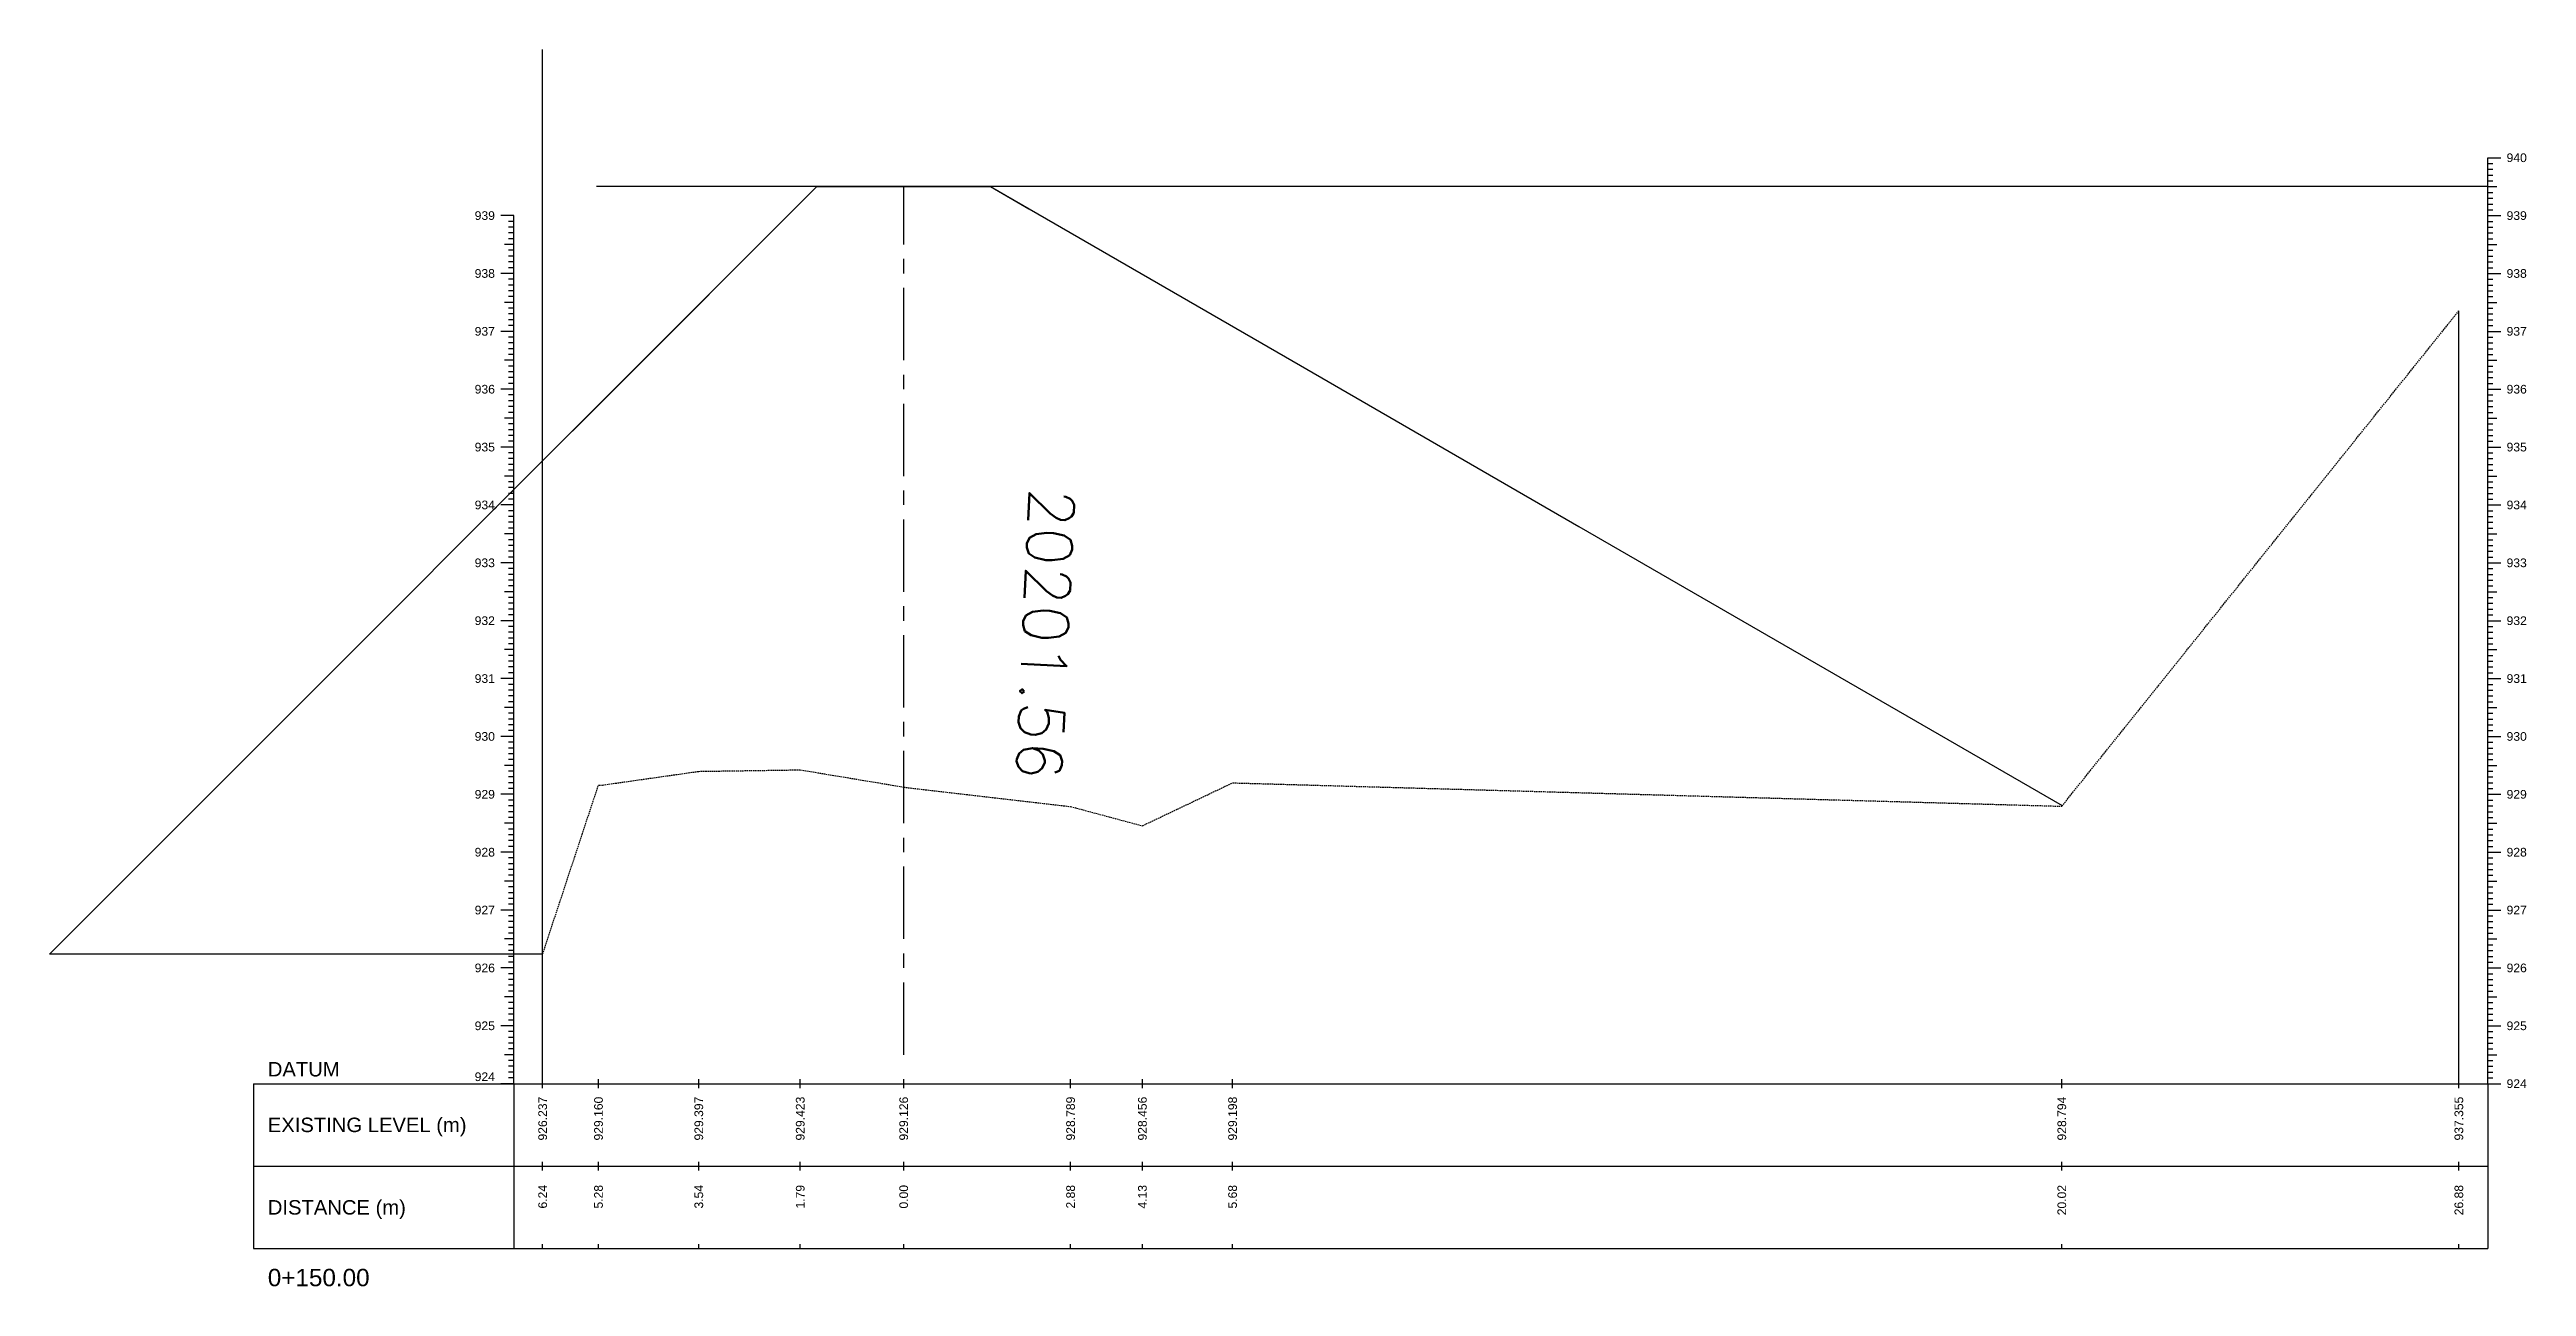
# Model space of a CAD drawing. Header units: millimetres. Extents: x 1849 to 4221, y 1726 to 2718.
# Drawn here: x 3792.7 to 4220.8, y 2504.1 to 2717.9 of the extents above; entities that cross this region are included whole.
import ezdxf
from ezdxf.enums import TextEntityAlignment as Align

# ---------------------------------------------------------------- set-up
doc = ezdxf.new("R2010")
doc.units = ezdxf.units.MM
doc.linetypes.add('CENTER', pattern=[2, 1.25, -0.25, 0.25, -0.25])
doc.linetypes.add('HIDDEN', pattern=[0.375, 0.25, -0.125])
for name, color, linetype in [('CL', 6, 'CENTER'), ('CS_Drawing', 7, 'Continuous'), ('GL', 3, 'HIDDEN')]:
    doc.layers.add(name, color=color, linetype=linetype)
doc.styles.add('romans', font='romans.shx')
doc.styles.get("Standard").update_dxf_attribs({"font": 'arial.ttf'})

msp = doc.modelspace()

# ---------------------------------------------------------------- texts
at = {"style": 'romans'}
msp.add_text('20201.56', height=7.838, rotation=267.2719, dxfattribs=at).set_placement((3962.06, 2642.22))
at = {"layer": 'CS_Drawing'}
for s, height, p in [('940', 1.5, (4217.33, 2699.16)), ('939', 1.5, (4217.33, 2689.16)), ('938', 1.5, (4217.33, 2679.16)), ('937', 1.5, (4217.33, 2669.16)), ('936', 1.5, (4217.33, 2659.16)), ('935', 1.5, (4217.33, 2649.16)), ('934', 1.5, (4217.33, 2639.16)), ('933', 1.5, (4217.33, 2629.16)), ('932', 1.5, (4217.33, 2619.16)), ('931', 1.5, (4217.33, 2609.16)), ('930', 1.5, (4217.33, 2599.16)), ('929', 1.5, (4217.33, 2589.16)), ('928', 1.5, (4217.33, 2579.16)), ('927', 1.5, (4217.33, 2569.16)), ('926', 1.5, (4217.33, 2559.16)), ('925', 1.5, (4217.33, 2549.16)), ('DATUM', 2.5, (3830.38, 2541.66)), ('924', 1.5, (4217.33, 2539.16)), ('924', 1.5, (4217.33, 2539.16)), ('EXISTING LEVEL (m)', 2.5, (3830.38, 2532.04)), ('DISTANCE (m)', 2.5, (3830.38, 2517.79)), ('0+150.00', 3, (3830.38, 2505.66))]:
    msp.add_text(s, height=height, dxfattribs=at).set_placement(p, align=Align.MIDDLE_LEFT)
for s, p in [('939', (3869.63, 2689.16)), ('938', (3869.63, 2679.16)), ('937', (3869.63, 2669.16)), ('936', (3869.63, 2659.16)), ('935', (3869.63, 2649.16)), ('934', (3869.63, 2639.16)), ('933', (3869.63, 2629.16)), ('932', (3869.63, 2619.16)), ('931', (3869.63, 2609.16)), ('930', (3869.63, 2599.16)), ('929', (3869.63, 2589.16)), ('928', (3869.63, 2579.16)), ('927', (3869.63, 2569.16)), ('926', (3869.63, 2559.16)), ('925', (3869.63, 2549.16))]:
    msp.add_text(s, height=1.5, dxfattribs=at).set_placement(p, align=Align.MIDDLE_RIGHT)
msp.add_text('924', height=1.5, dxfattribs=at).set_placement((3869.63, 2539.61), align=Align.RIGHT)
for s, p in [('926.237', (3877.88, 2536.91)), ('929.160', (3887.53, 2536.91)), ('929.397', (3904.87, 2536.91)), ('929.423', (3922.4, 2536.91)), ('929.126', (3940.28, 2536.91)), ('928.789', (3969.13, 2536.91)), ('928.456', (3981.54, 2536.91)), ('929.198', (3997.13, 2536.91)), ('928.794', (4140.45, 2536.91)), ('937.355', (4209.08, 2536.91)), ('6.24', (3877.88, 2521.66)), ('3.54', (3904.87, 2521.66)), ('5.28', (3887.53, 2521.66)), ('1.79', (3922.4, 2521.66)), ('0.00', (3940.28, 2521.66)), ('2.88', (3969.13, 2521.66)), ('4.13', (3981.54, 2521.66)), ('5.68', (3997.13, 2521.66)), ('20.02', (4140.45, 2521.66)), ('26.88', (4209.08, 2521.66))]:
    msp.add_text(s, height=1.5, rotation=90, dxfattribs=at).set_placement(p, align=Align.MIDDLE_RIGHT)

# ---------------------------------------------------------------- linework, layer by layer
for p, q in [((3877.88, 2561.53), (3877.88, 2717.85)), ((4214.08, 2689.16), (4214.08, 2699.16)), ((3925.28, 2694.16), (3792.65, 2561.53)), ((4041.68, 2694.16), (3887.16, 2694.16)), ((3925.28, 2694.16), (3888.11, 2656.99)), ((3925.28, 2694.16), (3922.53, 2691.41)), ((3925.28, 2694.16), (3955.28, 2694.16)), ((3955.28, 2694.16), (3961.91, 2690.33)), ((3955.28, 2694.16), (4008.85, 2663.24)), ((4214.08, 2694.16), (4041.68, 2694.16)), ((4008.85, 2663.24), (4056.96, 2635.46)), ((3888.11, 2656.99), (3877.88, 2646.76)), ((3872.88, 2641.76), (3872.28, 2641.16)), ((3869.91, 2638.79), (3869.12, 2638)), ((4056.96, 2635.46), (4140.53, 2587.21)), ((3877.88, 2561.53), (3792.65, 2561.53))]:
    msp.add_line(p, q)
at = {"layer": 'CL', "ltscale": 10}
msp.add_line((3940.28, 2544.16), (3940.28, 2694.16), dxfattribs=at)
at = {"layer": 'CS_Drawing'}
for p, q in [((4214.08, 2699.16), (4216.33, 2699.16)), ((4214.08, 2699.16), (4215.66, 2699.16)), ((4214.08, 2699.16), (4214.98, 2699.16)), ((4214.08, 2698.16), (4214.98, 2698.16)), ((4214.08, 2697.16), (4214.98, 2697.16)), ((4214.08, 2696.16), (4214.98, 2696.16)), ((4214.08, 2695.16), (4214.98, 2695.16)), ((4214.08, 2694.16), (4215.66, 2694.16)), ((4214.08, 2694.16), (4214.98, 2694.16)), ((4214.08, 2693.16), (4214.98, 2693.16)), ((3872.88, 2689.16), (3870.63, 2689.16)), ((3872.88, 2689.16), (3871.31, 2689.16)), ((3872.88, 2689.16), (3871.98, 2689.16)), ((3872.88, 2539.16), (3872.88, 2689.16)), ((4214.08, 2692.16), (4214.98, 2692.16)), ((4214.08, 2691.16), (4214.98, 2691.16)), ((4214.08, 2690.16), (4214.98, 2690.16)), ((4214.08, 2689.16), (4216.33, 2689.16)), ((4214.08, 2689.16), (4215.66, 2689.16)), ((4214.08, 2689.16), (4214.98, 2689.16)), ((4214.08, 2539.16), (4214.08, 2689.16)), ((4214.08, 2689.16), (4216.33, 2689.16)), ((4214.08, 2689.16), (4215.66, 2689.16)), ((4214.08, 2689.16), (4214.98, 2689.16)), ((3872.88, 2688.16), (3871.98, 2688.16)), ((3872.88, 2687.16), (3871.98, 2687.16)), ((3872.88, 2686.16), (3871.98, 2686.16)), ((3872.88, 2685.16), (3871.98, 2685.16)), ((4214.08, 2688.16), (4214.98, 2688.16)), ((4214.08, 2687.16), (4214.98, 2687.16)), ((4214.08, 2686.16), (4214.98, 2686.16)), ((4214.08, 2685.16), (4214.98, 2685.16)), ((3872.88, 2684.16), (3871.31, 2684.16)), ((3872.88, 2684.16), (3871.98, 2684.16)), ((3872.88, 2683.16), (3871.98, 2683.16)), ((3872.88, 2682.16), (3871.98, 2682.16)), ((3872.88, 2681.16), (3871.98, 2681.16)), ((3872.88, 2680.16), (3871.98, 2680.16)), ((4214.08, 2684.16), (4215.66, 2684.16)), ((4214.08, 2684.16), (4214.98, 2684.16)), ((4214.08, 2683.16), (4214.98, 2683.16)), ((4214.08, 2682.16), (4214.98, 2682.16)), ((4214.08, 2681.16), (4214.98, 2681.16)), ((4214.08, 2680.16), (4214.98, 2680.16)), ((3872.88, 2679.16), (3870.63, 2679.16)), ((3872.88, 2679.16), (3871.31, 2679.16)), ((3872.88, 2679.16), (3871.98, 2679.16)), ((3872.88, 2678.16), (3871.98, 2678.16)), ((3872.88, 2677.16), (3871.98, 2677.16)), ((3872.88, 2676.16), (3871.98, 2676.16)), ((4214.08, 2679.16), (4216.33, 2679.16)), ((4214.08, 2679.16), (4215.66, 2679.16)), ((4214.08, 2679.16), (4214.98, 2679.16)), ((4214.08, 2678.16), (4214.98, 2678.16)), ((4214.08, 2677.16), (4214.98, 2677.16)), ((4214.08, 2676.16), (4214.98, 2676.16)), ((3872.88, 2674.16), (3871.31, 2674.16)), ((3872.88, 2675.16), (3871.98, 2675.16)), ((3872.88, 2674.16), (3871.98, 2674.16)), ((3872.88, 2673.16), (3871.98, 2673.16)), ((3872.88, 2672.16), (3871.98, 2672.16)), ((4209.08, 2539.16), (4209.08, 2672.71)), ((4214.08, 2675.16), (4214.98, 2675.16)), ((4214.08, 2674.16), (4215.66, 2674.16)), ((4214.08, 2674.16), (4214.98, 2674.16)), ((4214.08, 2673.16), (4214.98, 2673.16)), ((4214.08, 2672.16), (4214.98, 2672.16)), ((3872.88, 2669.16), (3870.63, 2669.16)), ((3872.88, 2669.16), (3871.31, 2669.16)), ((3872.88, 2671.16), (3871.98, 2671.16)), ((3872.88, 2670.16), (3871.98, 2670.16)), ((3872.88, 2669.16), (3871.98, 2669.16)), ((3872.88, 2668.16), (3871.98, 2668.16)), ((3872.88, 2667.16), (3871.98, 2667.16)), ((4214.08, 2671.16), (4214.98, 2671.16)), ((4214.08, 2670.16), (4214.98, 2670.16)), ((4214.08, 2669.16), (4216.33, 2669.16)), ((4214.08, 2669.16), (4215.66, 2669.16)), ((4214.08, 2669.16), (4214.98, 2669.16)), ((4214.08, 2668.16), (4214.98, 2668.16)), ((4214.08, 2667.16), (4214.98, 2667.16)), ((3872.88, 2664.16), (3871.31, 2664.16)), ((3872.88, 2666.16), (3871.98, 2666.16)), ((3872.88, 2665.16), (3871.98, 2665.16)), ((3872.88, 2664.16), (3871.98, 2664.16)), ((3872.88, 2663.16), (3871.98, 2663.16)), ((4214.08, 2666.16), (4214.98, 2666.16)), ((4214.08, 2665.16), (4214.98, 2665.16)), ((4214.08, 2664.16), (4215.66, 2664.16)), ((4214.08, 2664.16), (4214.98, 2664.16)), ((4214.08, 2663.16), (4214.98, 2663.16)), ((3872.88, 2659.16), (3870.63, 2659.16)), ((3872.88, 2659.16), (3871.31, 2659.16)), ((3872.88, 2662.16), (3871.98, 2662.16)), ((3872.88, 2661.16), (3871.98, 2661.16)), ((3872.88, 2660.16), (3871.98, 2660.16)), ((3872.88, 2659.16), (3871.98, 2659.16)), ((4214.08, 2662.16), (4214.98, 2662.16)), ((4214.08, 2661.16), (4214.98, 2661.16)), ((4214.08, 2660.16), (4214.98, 2660.16)), ((4214.08, 2659.16), (4216.33, 2659.16)), ((4214.08, 2659.16), (4215.66, 2659.16)), ((4214.08, 2659.16), (4214.98, 2659.16)), ((3872.88, 2658.16), (3871.98, 2658.16)), ((3872.88, 2657.16), (3871.98, 2657.16)), ((3872.88, 2656.16), (3871.98, 2656.16)), ((3872.88, 2655.16), (3871.98, 2655.16)), ((4214.08, 2658.16), (4214.98, 2658.16)), ((4214.08, 2657.16), (4214.98, 2657.16)), ((4214.08, 2656.16), (4214.98, 2656.16)), ((4214.08, 2655.16), (4214.98, 2655.16)), ((3872.88, 2654.16), (3871.31, 2654.16)), ((3872.88, 2654.16), (3871.98, 2654.16)), ((3872.88, 2653.16), (3871.98, 2653.16)), ((3872.88, 2652.16), (3871.98, 2652.16)), ((3872.88, 2651.16), (3871.98, 2651.16)), ((3872.88, 2650.16), (3871.98, 2650.16)), ((4214.08, 2654.16), (4215.66, 2654.16)), ((4214.08, 2654.16), (4214.98, 2654.16)), ((4214.08, 2653.16), (4214.98, 2653.16)), ((4214.08, 2652.16), (4214.98, 2652.16)), ((4214.08, 2651.16), (4214.98, 2651.16)), ((4214.08, 2650.16), (4214.98, 2650.16)), ((3872.88, 2649.16), (3870.63, 2649.16)), ((3872.88, 2649.16), (3871.31, 2649.16)), ((3872.88, 2649.16), (3871.98, 2649.16)), ((3872.88, 2648.16), (3871.98, 2648.16)), ((3872.88, 2647.16), (3871.98, 2647.16)), ((3872.88, 2646.16), (3871.98, 2646.16)), ((4214.08, 2649.16), (4216.33, 2649.16)), ((4214.08, 2649.16), (4215.66, 2649.16)), ((4214.08, 2649.16), (4214.98, 2649.16)), ((4214.08, 2648.16), (4214.98, 2648.16)), ((4214.08, 2647.16), (4214.98, 2647.16)), ((4214.08, 2646.16), (4214.98, 2646.16)), ((3872.88, 2644.16), (3871.31, 2644.16)), ((3872.88, 2645.16), (3871.98, 2645.16)), ((3872.88, 2644.16), (3871.98, 2644.16)), ((3872.88, 2643.16), (3871.98, 2643.16)), ((3872.88, 2642.16), (3871.98, 2642.16)), ((4214.08, 2645.16), (4214.98, 2645.16)), ((4214.08, 2644.16), (4215.66, 2644.16)), ((4214.08, 2644.16), (4214.98, 2644.16)), ((4214.08, 2643.16), (4214.98, 2643.16)), ((4214.08, 2642.16), (4214.98, 2642.16)), ((3872.88, 2639.16), (3870.63, 2639.16)), ((3872.88, 2639.16), (3871.31, 2639.16)), ((3872.88, 2641.16), (3871.98, 2641.16)), ((3872.88, 2640.16), (3871.98, 2640.16)), ((3872.88, 2639.16), (3871.98, 2639.16)), ((3872.88, 2638.16), (3871.98, 2638.16)), ((4214.08, 2641.16), (4214.98, 2641.16)), ((4214.08, 2640.16), (4214.98, 2640.16)), ((4214.08, 2639.16), (4216.33, 2639.16)), ((4214.08, 2639.16), (4215.66, 2639.16)), ((4214.08, 2639.16), (4214.98, 2639.16)), ((4214.08, 2638.16), (4214.98, 2638.16)), ((3872.88, 2634.16), (3871.31, 2634.16)), ((3872.88, 2637.16), (3871.98, 2637.16)), ((3872.88, 2636.16), (3871.98, 2636.16)), ((3872.88, 2635.16), (3871.98, 2635.16)), ((3872.88, 2634.16), (3871.98, 2634.16)), ((3872.88, 2633.16), (3871.98, 2633.16)), ((4214.08, 2637.16), (4214.98, 2637.16)), ((4214.08, 2636.16), (4214.98, 2636.16)), ((4214.08, 2635.16), (4214.98, 2635.16)), ((4214.08, 2634.16), (4215.66, 2634.16)), ((4214.08, 2634.16), (4214.98, 2634.16)), ((4214.08, 2633.16), (4214.98, 2633.16)), ((3872.88, 2629.16), (3870.63, 2629.16)), ((3872.88, 2629.16), (3871.31, 2629.16)), ((3872.88, 2632.16), (3871.98, 2632.16)), ((3872.88, 2631.16), (3871.98, 2631.16)), ((3872.88, 2630.16), (3871.98, 2630.16)), ((3872.88, 2629.16), (3871.98, 2629.16)), ((4214.08, 2632.16), (4214.98, 2632.16)), ((4214.08, 2631.16), (4214.98, 2631.16)), ((4214.08, 2630.16), (4214.98, 2630.16)), ((4214.08, 2629.16), (4216.33, 2629.16)), ((4214.08, 2629.16), (4215.66, 2629.16)), ((4214.08, 2629.16), (4214.98, 2629.16)), ((3872.88, 2628.16), (3871.98, 2628.16)), ((3872.88, 2627.16), (3871.98, 2627.16)), ((3872.88, 2626.16), (3871.98, 2626.16)), ((3872.88, 2625.16), (3871.98, 2625.16)), ((4214.08, 2628.16), (4214.98, 2628.16)), ((4214.08, 2627.16), (4214.98, 2627.16)), ((4214.08, 2626.16), (4214.98, 2626.16)), ((4214.08, 2625.16), (4214.98, 2625.16)), ((3872.88, 2624.16), (3871.31, 2624.16)), ((3872.88, 2624.16), (3871.98, 2624.16)), ((3872.88, 2623.16), (3871.98, 2623.16)), ((3872.88, 2622.16), (3871.98, 2622.16)), ((3872.88, 2621.16), (3871.98, 2621.16)), ((3872.88, 2620.16), (3871.98, 2620.16)), ((4214.08, 2624.16), (4215.66, 2624.16)), ((4214.08, 2624.16), (4214.98, 2624.16)), ((4214.08, 2623.16), (4214.98, 2623.16)), ((4214.08, 2622.16), (4214.98, 2622.16)), ((4214.08, 2621.16), (4214.98, 2621.16)), ((4214.08, 2620.16), (4214.98, 2620.16)), ((3872.88, 2619.16), (3870.63, 2619.16)), ((3872.88, 2619.16), (3871.31, 2619.16)), ((3872.88, 2619.16), (3871.98, 2619.16)), ((3872.88, 2618.16), (3871.98, 2618.16)), ((3872.88, 2617.16), (3871.98, 2617.16)), ((3872.88, 2616.16), (3871.98, 2616.16)), ((4214.08, 2619.16), (4216.33, 2619.16)), ((4214.08, 2619.16), (4215.66, 2619.16)), ((4214.08, 2619.16), (4214.98, 2619.16)), ((4214.08, 2618.16), (4214.98, 2618.16)), ((4214.08, 2617.16), (4214.98, 2617.16)), ((4214.08, 2616.16), (4214.98, 2616.16)), ((3872.88, 2614.16), (3871.31, 2614.16)), ((3872.88, 2615.16), (3871.98, 2615.16)), ((3872.88, 2614.16), (3871.98, 2614.16)), ((3872.88, 2613.16), (3871.98, 2613.16)), ((3872.88, 2612.16), (3871.98, 2612.16)), ((4214.08, 2615.16), (4214.98, 2615.16)), ((4214.08, 2614.16), (4215.66, 2614.16)), ((4214.08, 2614.16), (4214.98, 2614.16)), ((4214.08, 2613.16), (4214.98, 2613.16)), ((4214.08, 2612.16), (4214.98, 2612.16)), ((3872.88, 2609.16), (3870.63, 2609.16)), ((3872.88, 2609.16), (3871.31, 2609.16)), ((3872.88, 2611.16), (3871.98, 2611.16)), ((3872.88, 2610.16), (3871.98, 2610.16)), ((3872.88, 2609.16), (3871.98, 2609.16)), ((3872.88, 2608.16), (3871.98, 2608.16)), ((4214.08, 2611.16), (4214.98, 2611.16)), ((4214.08, 2610.16), (4214.98, 2610.16)), ((4214.08, 2609.16), (4216.33, 2609.16)), ((4214.08, 2609.16), (4215.66, 2609.16)), ((4214.08, 2609.16), (4214.98, 2609.16)), ((4214.08, 2608.16), (4214.98, 2608.16)), ((3872.88, 2604.16), (3871.31, 2604.16)), ((3872.88, 2607.16), (3871.98, 2607.16)), ((3872.88, 2606.16), (3871.98, 2606.16)), ((3872.88, 2605.16), (3871.98, 2605.16)), ((3872.88, 2604.16), (3871.98, 2604.16)), ((3872.88, 2603.16), (3871.98, 2603.16)), ((4214.08, 2607.16), (4214.98, 2607.16)), ((4214.08, 2606.16), (4214.98, 2606.16)), ((4214.08, 2605.16), (4214.98, 2605.16)), ((4214.08, 2604.16), (4215.66, 2604.16)), ((4214.08, 2604.16), (4214.98, 2604.16)), ((4214.08, 2603.16), (4214.98, 2603.16)), ((3872.88, 2599.16), (3870.63, 2599.16)), ((3872.88, 2599.16), (3871.31, 2599.16)), ((3872.88, 2602.16), (3871.98, 2602.16)), ((3872.88, 2601.16), (3871.98, 2601.16)), ((3872.88, 2600.16), (3871.98, 2600.16)), ((3872.88, 2599.16), (3871.98, 2599.16)), ((4214.08, 2602.16), (4214.98, 2602.16)), ((4214.08, 2601.16), (4214.98, 2601.16)), ((4214.08, 2600.16), (4214.98, 2600.16)), ((4214.08, 2599.16), (4216.33, 2599.16)), ((4214.08, 2599.16), (4215.66, 2599.16)), ((4214.08, 2599.16), (4214.98, 2599.16)), ((3872.88, 2598.16), (3871.98, 2598.16)), ((3872.88, 2597.16), (3871.98, 2597.16)), ((3872.88, 2596.16), (3871.98, 2596.16)), ((3872.88, 2595.16), (3871.98, 2595.16)), ((4214.08, 2598.16), (4214.98, 2598.16)), ((4214.08, 2597.16), (4214.98, 2597.16)), ((4214.08, 2596.16), (4214.98, 2596.16)), ((4214.08, 2595.16), (4214.98, 2595.16)), ((3872.88, 2594.16), (3871.31, 2594.16)), ((3872.88, 2594.16), (3871.98, 2594.16)), ((3872.88, 2593.16), (3871.98, 2593.16)), ((3872.88, 2592.16), (3871.98, 2592.16)), ((3872.88, 2591.16), (3871.98, 2591.16)), ((3872.88, 2590.16), (3871.98, 2590.16)), ((4214.08, 2594.16), (4215.66, 2594.16)), ((4214.08, 2594.16), (4214.98, 2594.16)), ((4214.08, 2593.16), (4214.98, 2593.16)), ((4214.08, 2592.16), (4214.98, 2592.16)), ((4214.08, 2591.16), (4214.98, 2591.16)), ((4214.08, 2590.16), (4214.98, 2590.16)), ((3872.88, 2589.16), (3870.63, 2589.16)), ((3872.88, 2589.16), (3871.31, 2589.16)), ((3872.88, 2589.16), (3871.98, 2589.16)), ((3872.88, 2588.16), (3871.98, 2588.16)), ((3872.88, 2587.16), (3871.98, 2587.16)), ((3872.88, 2586.16), (3871.98, 2586.16)), ((4214.08, 2589.16), (4216.33, 2589.16)), ((4214.08, 2589.16), (4215.66, 2589.16)), ((4214.08, 2589.16), (4214.98, 2589.16)), ((4214.08, 2588.16), (4214.98, 2588.16)), ((4214.08, 2587.16), (4214.98, 2587.16)), ((4214.08, 2586.16), (4214.98, 2586.16)), ((3872.88, 2584.16), (3871.31, 2584.16)), ((3872.88, 2585.16), (3871.98, 2585.16)), ((3872.88, 2584.16), (3871.98, 2584.16)), ((3872.88, 2583.16), (3871.98, 2583.16)), ((3872.88, 2582.16), (3871.98, 2582.16)), ((4214.08, 2585.16), (4214.98, 2585.16)), ((4214.08, 2584.16), (4215.66, 2584.16)), ((4214.08, 2584.16), (4214.98, 2584.16)), ((4214.08, 2583.16), (4214.98, 2583.16)), ((4214.08, 2582.16), (4214.98, 2582.16)), ((3872.88, 2579.16), (3870.63, 2579.16)), ((3872.88, 2579.16), (3871.31, 2579.16)), ((3872.88, 2581.16), (3871.98, 2581.16)), ((3872.88, 2580.16), (3871.98, 2580.16)), ((3872.88, 2579.16), (3871.98, 2579.16)), ((3872.88, 2578.16), (3871.98, 2578.16)), ((4214.08, 2581.16), (4214.98, 2581.16)), ((4214.08, 2580.16), (4214.98, 2580.16)), ((4214.08, 2579.16), (4216.33, 2579.16)), ((4214.08, 2579.16), (4215.66, 2579.16)), ((4214.08, 2579.16), (4214.98, 2579.16)), ((4214.08, 2578.16), (4214.98, 2578.16)), ((3872.88, 2574.16), (3871.31, 2574.16)), ((3872.88, 2577.16), (3871.98, 2577.16)), ((3872.88, 2576.16), (3871.98, 2576.16)), ((3872.88, 2575.16), (3871.98, 2575.16)), ((3872.88, 2574.16), (3871.98, 2574.16)), ((3872.88, 2573.16), (3871.98, 2573.16)), ((4214.08, 2577.16), (4214.98, 2577.16)), ((4214.08, 2576.16), (4214.98, 2576.16)), ((4214.08, 2575.16), (4214.98, 2575.16)), ((4214.08, 2574.16), (4215.66, 2574.16)), ((4214.08, 2574.16), (4214.98, 2574.16)), ((4214.08, 2573.16), (4214.98, 2573.16)), ((3872.88, 2569.16), (3870.63, 2569.16)), ((3872.88, 2569.16), (3871.31, 2569.16)), ((3872.88, 2572.16), (3871.98, 2572.16)), ((3872.88, 2571.16), (3871.98, 2571.16)), ((3872.88, 2570.16), (3871.98, 2570.16)), ((3872.88, 2569.16), (3871.98, 2569.16)), ((4214.08, 2572.16), (4214.98, 2572.16)), ((4214.08, 2571.16), (4214.98, 2571.16)), ((4214.08, 2570.16), (4214.98, 2570.16)), ((4214.08, 2569.16), (4216.33, 2569.16)), ((4214.08, 2569.16), (4215.66, 2569.16)), ((4214.08, 2569.16), (4214.98, 2569.16)), ((3872.88, 2568.16), (3871.98, 2568.16)), ((3872.88, 2567.16), (3871.98, 2567.16)), ((3872.88, 2566.16), (3871.98, 2566.16)), ((3872.88, 2565.16), (3871.98, 2565.16)), ((4214.08, 2568.16), (4214.98, 2568.16)), ((4214.08, 2567.16), (4214.98, 2567.16)), ((4214.08, 2566.16), (4214.98, 2566.16)), ((4214.08, 2565.16), (4214.98, 2565.16)), ((3872.88, 2564.16), (3871.31, 2564.16)), ((3872.88, 2564.16), (3871.98, 2564.16)), ((3872.88, 2563.16), (3871.98, 2563.16)), ((3872.88, 2562.16), (3871.98, 2562.16)), ((3872.88, 2561.16), (3871.98, 2561.16)), ((3872.88, 2560.16), (3871.98, 2560.16)), ((3877.88, 2539.16), (3877.88, 2561.53)), ((4214.08, 2564.16), (4215.66, 2564.16)), ((4214.08, 2564.16), (4214.98, 2564.16)), ((4214.08, 2563.16), (4214.98, 2563.16)), ((4214.08, 2562.16), (4214.98, 2562.16)), ((4214.08, 2561.16), (4214.98, 2561.16)), ((4214.08, 2560.16), (4214.98, 2560.16)), ((3872.88, 2559.16), (3870.63, 2559.16)), ((3872.88, 2559.16), (3871.31, 2559.16)), ((3872.88, 2559.16), (3871.98, 2559.16)), ((3872.88, 2558.16), (3871.98, 2558.16)), ((3872.88, 2557.16), (3871.98, 2557.16)), ((3872.88, 2556.16), (3871.98, 2556.16)), ((4214.08, 2559.16), (4216.33, 2559.16)), ((4214.08, 2559.16), (4215.66, 2559.16)), ((4214.08, 2559.16), (4214.98, 2559.16)), ((4214.08, 2558.16), (4214.98, 2558.16)), ((4214.08, 2557.16), (4214.98, 2557.16)), ((4214.08, 2556.16), (4214.98, 2556.16)), ((3872.88, 2554.16), (3871.31, 2554.16)), ((3872.88, 2555.16), (3871.98, 2555.16)), ((3872.88, 2554.16), (3871.98, 2554.16)), ((3872.88, 2553.16), (3871.98, 2553.16)), ((3872.88, 2552.16), (3871.98, 2552.16)), ((4214.08, 2555.16), (4214.98, 2555.16)), ((4214.08, 2554.16), (4215.66, 2554.16)), ((4214.08, 2554.16), (4214.98, 2554.16)), ((4214.08, 2553.16), (4214.98, 2553.16)), ((4214.08, 2552.16), (4214.98, 2552.16)), ((3872.88, 2549.16), (3870.63, 2549.16)), ((3872.88, 2549.16), (3871.31, 2549.16)), ((3872.88, 2551.16), (3871.98, 2551.16)), ((3872.88, 2550.16), (3871.98, 2550.16)), ((3872.88, 2549.16), (3871.98, 2549.16)), ((3872.88, 2548.16), (3871.98, 2548.16)), ((4214.08, 2551.16), (4214.98, 2551.16)), ((4214.08, 2550.16), (4214.98, 2550.16)), ((4214.08, 2549.16), (4216.33, 2549.16)), ((4214.08, 2549.16), (4215.66, 2549.16)), ((4214.08, 2549.16), (4214.98, 2549.16)), ((4214.08, 2548.16), (4214.98, 2548.16)), ((3872.88, 2544.16), (3871.31, 2544.16)), ((3872.88, 2547.16), (3871.98, 2547.16)), ((3872.88, 2546.16), (3871.98, 2546.16)), ((3872.88, 2545.16), (3871.98, 2545.16)), ((3872.88, 2544.16), (3871.98, 2544.16)), ((3872.88, 2543.16), (3871.98, 2543.16)), ((4214.08, 2547.16), (4214.98, 2547.16)), ((4214.08, 2546.16), (4214.98, 2546.16)), ((4214.08, 2545.16), (4214.98, 2545.16)), ((4214.08, 2544.16), (4215.66, 2544.16)), ((4214.08, 2544.16), (4214.98, 2544.16)), ((4214.08, 2543.16), (4214.98, 2543.16)), ((3827.88, 2539.16), (3872.88, 2539.16)), ((3827.88, 2539.16), (3827.88, 2510.66)), ((3872.88, 2539.16), (3870.63, 2539.16)), ((3872.88, 2539.16), (3871.31, 2539.16)), ((3872.88, 2542.16), (3871.98, 2542.16)), ((3872.88, 2541.16), (3871.98, 2541.16)), ((3872.88, 2540.16), (3871.98, 2540.16)), ((3872.88, 2539.16), (3871.98, 2539.16)), ((3872.88, 2539.16), (4214.08, 2539.16)), ((3872.88, 2539.16), (3872.88, 2510.66)), ((3877.88, 2538.41), (3877.88, 2539.91)), ((3887.53, 2538.41), (3887.53, 2539.91)), ((3904.87, 2538.41), (3904.87, 2539.91)), ((3922.4, 2538.41), (3922.4, 2539.91)), ((3940.28, 2538.41), (3940.28, 2539.91)), ((3969.13, 2538.41), (3969.13, 2539.91)), ((3981.54, 2538.41), (3981.54, 2539.91)), ((3997.13, 2538.41), (3997.13, 2539.91)), ((4140.45, 2538.41), (4140.45, 2539.91)), ((4209.08, 2538.41), (4209.08, 2539.91)), ((4214.08, 2542.16), (4214.98, 2542.16)), ((4214.08, 2541.16), (4214.98, 2541.16)), ((4214.08, 2540.16), (4214.98, 2540.16)), ((4214.08, 2539.16), (4216.33, 2539.16)), ((4214.08, 2539.16), (4215.66, 2539.16)), ((4214.08, 2539.16), (4214.98, 2539.16)), ((4214.08, 2539.16), (4214.08, 2510.66)), ((3827.88, 2524.91), (3872.88, 2524.91)), ((3872.88, 2524.91), (4214.08, 2524.91)), ((3872.88, 2524.91), (4214.08, 2524.91)), ((3877.88, 2524.16), (3877.88, 2525.66)), ((3887.53, 2524.16), (3887.53, 2525.66)), ((3904.87, 2524.16), (3904.87, 2525.66)), ((3922.4, 2524.16), (3922.4, 2525.66)), ((3940.28, 2524.16), (3940.28, 2525.66)), ((3969.13, 2524.16), (3969.13, 2525.66)), ((3981.54, 2524.16), (3981.54, 2525.66)), ((3997.13, 2524.16), (3997.13, 2525.66)), ((4140.45, 2524.16), (4140.45, 2525.66)), ((4209.08, 2524.16), (4209.08, 2525.66)), ((3827.88, 2510.66), (3872.88, 2510.66)), ((3872.88, 2510.66), (4214.08, 2510.66)), ((3877.88, 2510.66), (3877.88, 2511.41)), ((3887.53, 2510.66), (3887.53, 2511.41)), ((3904.87, 2510.66), (3904.87, 2511.41)), ((3922.4, 2510.66), (3922.4, 2511.41)), ((3940.28, 2510.66), (3940.28, 2511.41)), ((3969.13, 2510.66), (3969.13, 2511.41)), ((3981.54, 2510.66), (3981.54, 2511.41)), ((3997.13, 2510.66), (3997.13, 2511.41)), ((4140.45, 2510.66), (4140.45, 2511.41)), ((4209.08, 2510.66), (4209.08, 2511.41))]:
    msp.add_line(p, q, dxfattribs=at)
at = {"layer": 'GL'}
msp.add_lwpolyline([(3877.88, 2561.53), (3887.53, 2590.76), (3887.65, 2590.75), (3888.21, 2590.76), (3904.87, 2593.13), (3922.4, 2593.39), (3940.28, 2590.42), (3940.67, 2590.35), (3969.13, 2587.05), (3981.54, 2583.72), (3997.13, 2591.14), (4140.45, 2587.1), (4209.08, 2672.71)], dxfattribs=at)

msp.set_redraw_order([(e.dxf.handle, doc.entitydb.next_handle()) for e in msp.query("TEXT MTEXT ATTDEF DIMENSION ARC_DIMENSION")])  # texts and dimensions are drawn at this point

doc.saveas('drawing.dxf')
